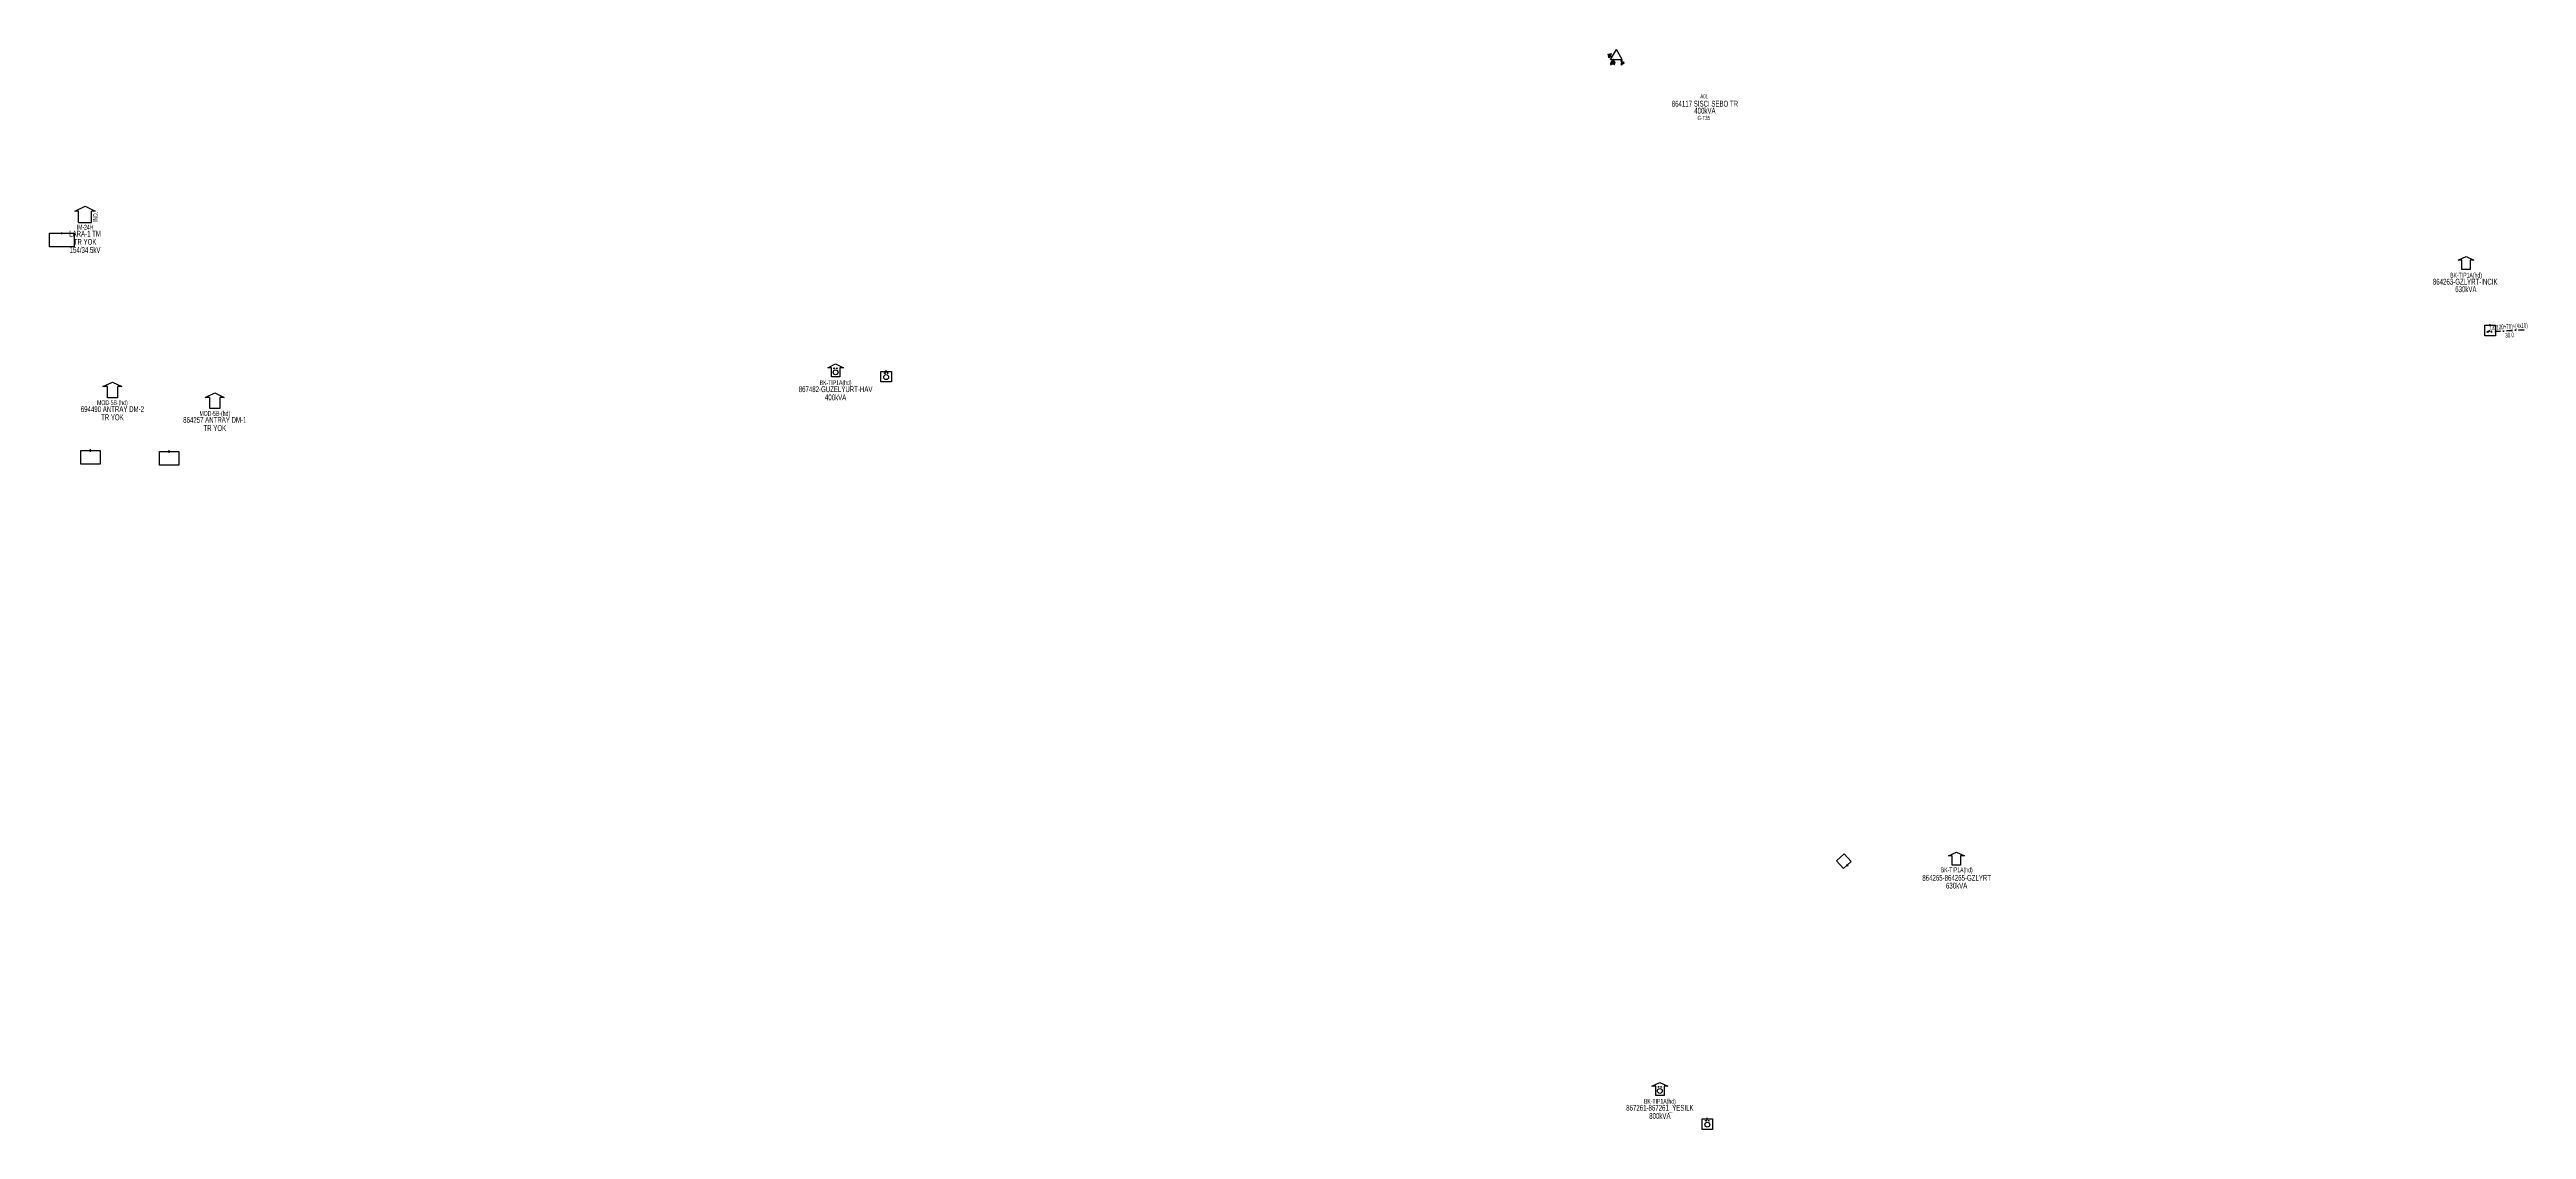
# Model space of a CAD drawing. Header units: millimetres. Extents: x 572025 to 573602, y 4087957 to 4089432.
# Drawn here: x 572025 to 573089, y 4087957 to 4088421 of the extents above; entities that cross this region are included whole.
import ezdxf
from ezdxf.enums import TextEntityAlignment as Align

# ---------------------------------------------------------------- set-up
doc = ezdxf.new("R2010")
doc.units = ezdxf.units.MM
doc.linetypes.add('DASHDOT', pattern=[5, 2.5, -1.25, 0, -1.25])
for name, color, linetype, lineweight in [('HAT_AG_YERALTI_MEVCUT', 126, 'DASHDOT', 50), ('TRAFO_MEVCUT', 5, 'Continuous', 30), ('TRAFO_TADILAT_BYSK', 5, 'Continuous', 30)]:
    doc.layers.add(name, color=color, linetype=linetype, lineweight=lineweight)
doc.styles.get("Standard").update_dxf_attribs({"font": 'Arial'})

# ---------------------------------------------------------------- blocks, each defined once
blk = doc.blocks.new('MEV_BINA_KARE')
at = {"layer": 'TRAFO_MEVCUT', "linetype": 'Continuous'}
for p, q in [((-2.25, -2.25), (-2.25, 2.25)), ((-2.25, 2.25), (2.25, 2.25)), ((0, 1.8), (0, 2.7)), ((2.25, 2.25), (2.25, -2.25)), ((2.25, -2.25), (-2.25, -2.25))]:
    blk.add_line(p, q, dxfattribs=at)
blk = doc.blocks.new('MEV_BETKOSK')
at = {"layer": 'TRAFO_MEVCUT', "linetype": 'Continuous'}
for p, q in [((-3.4, 2), (0, 3.6)), ((-1.8, 2), (-3.4, 2)), ((-1.8, -2), (-1.8, 2)), ((0, 3.6), (3.4, 2)), ((3.4, 2), (1.8, 2)), ((1.8, 2), (1.8, -2)), ((1.8, -2), (-1.8, -2))]:
    blk.add_line(p, q, dxfattribs=at)
blk = doc.blocks.new('MEV_DIREK')
h = blk.add_hatch(color=32)
h.paths.add_polyline_path([(-2.1, 1), (-2.4, 1.1), (-3.3, -0.5), (-3.1, -0.7), (-2.7, 0.1), (-1.9, -0.4), (-1.8, -0.2), (-2.6, 0.2)])
h.paths.add_polyline_path([(-3.5, -0.2), (-3.3, -0.2), (-2.6, 1), (-2.7, 1.1)])
h.paths.add_polyline_path([(-3.5, 0.3), (-3.4, 0.2), (-3.1, 0.8), (-3.2, 0.9)])
h.paths.add_polyline_path([(-3.6, 0.8), (-3.7, 0.7), (-3.5, 0.6), (-3.5, 0.7)])
h.paths.add_polyline_path([(-1.5, -2.3), (-2.3, -2.3), (-2.5, -3.5), (-2.4, -3.5), (-2.2, -2.5), (-1.9, -2.5), (-2.1, -3.5), (-2, -3.5), (-1.8, -2.5), (-1.5, -2.5), (-1.7, -3.5), (-1.6, -3.5), (-1.4, -2.5), (-1.1, -2.5), (-1.3, -3.5), (-1.2, -3.5), (-1, -2.5), (-0.7, -2.5), (-0.9, -3.5), (-0.8, -3.5), (-0.6, -2.3), (-1.3, -2.3), (-1.3, -1.4), (-1.5, -1.4)])
at = {"layer": 'TRAFO_MEVCUT'}
for points in [[(2.4, -1.6), (2.1, -1.9), (2.1, -1.4), (1.9, -1.4), (2, -2.3), (2.2, -2), (2.3, -2.7), (2.1, -2.7), (2.4, -2.9), (2.4, -2.9), (2.6, -2.5), (2.4, -2.6)], [(2.4, -1.6), (2.1, -1.9), (2.1, -1.4), (1.9, -1.4), (2, -2.3), (2.2, -2), (2.3, -2.7), (2.1, -2.7), (2.4, -2.9), (2, -3.2), (2.2, -3.8), (2.3, -3.7), (2.1, -3.3), (2.3, -3.1), (2.4, -3.6), (2.5, -3.6), (2.3, -3.1), (2.5, -2.9), (2.7, -3.4), (2.7, -3.4), (2.6, -2.9), (2.7, -2.8), (2.9, -3.2), (3, -3.2), (2.8, -2.7), (3, -2.6), (3.1, -3.1), (3.2, -3), (3, -2.4), (2.4, -2.9), (2.6, -2.5), (2.4, -2.6)], [(3, -2.6), (3.1, -3.1), (3.2, -3), (3, -2.4), (2.4, -2.9), (2.6, -2.5), (2.4, -2.6), (2.4, -1.6), (2.1, -1.9), (2.1, -1.4), (1.9, -1.4), (2, -2.3), (2.2, -2), (2.3, -2.7), (2.1, -2.7), (2.4, -2.9), (2, -3.2), (2.2, -3.8), (2.3, -3.7), (2.1, -3.3), (2.3, -3.1), (2.4, -3.6), (2.5, -3.6), (2.3, -3.1), (2.5, -2.9), (2.7, -3.4), (2.7, -3.4), (2.6, -2.9), (2.7, -2.8), (2.9, -3.2), (3, -3.2), (2.8, -2.7)]]:
    blk.add_hatch(color=32, dxfattribs=at).paths.add_polyline_path(points)
at = {"layer": 'TRAFO_MEVCUT', "linetype": 'Continuous'}
for p, q in [((-2.5, -1.4), (0, 2.9)), ((2.5, -1.4), (0, 2.9)), ((-2.5, -1.4), (2.5, -1.4))]:
    blk.add_line(p, q, dxfattribs=at)
at = {"layer": 'TRAFO_MEVCUT', "color": 32, "flags": 128}
blk.add_lwpolyline([(1.9, -1.4), (2.1, -1.4), (2.1, -1.9), (2.4, -1.6), (2.4, -2.6), (2.6, -2.5), (2.4, -2.9), (3, -2.4), (3.2, -3), (3.1, -3.1), (3, -2.6), (2.8, -2.7), (3, -3.2), (2.9, -3.2), (2.7, -2.8), (2.6, -2.9), (2.7, -3.4), (2.7, -3.4), (2.5, -2.9), (2.3, -3.1), (2.5, -3.6), (2.4, -3.6), (2.3, -3.1), (2.1, -3.3), (2.3, -3.7), (2.2, -3.8), (2, -3.2), (2.4, -2.9), (2.1, -2.7), (2.3, -2.7), (2.2, -2), (2, -2.3), (1.9, -1.4)], dxfattribs=at)
at = {"layer": 'TRAFO_TADILAT_BYSK', "color": 32, "flags": 128}
for points in [[(-3.5, 0.6), (-3.5, 0.7), (-3.6, 0.8), (-3.7, 0.7), (-3.5, 0.6)], [(-3.3, -0.2), (-2.6, 1), (-2.7, 1.1), (-3.5, -0.2), (-3.3, -0.2)], [(-3.4, 0.2), (-3.1, 0.8), (-3.2, 0.9), (-3.5, 0.3), (-3.4, 0.2)], [(-1.8, -0.2), (-2.6, 0.2), (-2.1, 1), (-2.4, 1.1), (-3.3, -0.5), (-3.1, -0.7), (-2.7, 0.1), (-1.9, -0.4), (-1.8, -0.2)], [(-1.3, -1.4), (-1.5, -1.4), (-1.5, -2.3), (-2.3, -2.3), (-2.5, -3.5), (-2.4, -3.5), (-2.2, -2.5), (-1.9, -2.5), (-2.1, -3.5), (-2, -3.5), (-1.8, -2.5), (-1.5, -2.5), (-1.7, -3.5), (-1.6, -3.5), (-1.4, -2.5), (-1.1, -2.5), (-1.3, -3.5), (-1.2, -3.5), (-1, -2.5), (-0.7, -2.5), (-0.9, -3.5), (-0.8, -3.5), (-0.6, -2.3), (-1.3, -2.3), (-1.3, -1.4)]]:
    blk.add_lwpolyline(points, dxfattribs=at)
blk = doc.blocks.new('MEV_MOD')
at = {"layer": 'TRAFO_MEVCUT', "linetype": 'Continuous'}
for p, q in [((-3.4, 2), (0, 3.6)), ((-1.8, 2), (-3.4, 2)), ((-1.8, -2), (-1.8, 2)), ((0, 3.6), (3.4, 2)), ((3.4, 2), (1.8, 2)), ((1.8, 2), (1.8, -2)), ((1.8, -2), (-1.8, -2))]:
    blk.add_line(p, q, dxfattribs=at)
blk = doc.blocks.new('MEV_INDMERK_KARE')
at = {"layer": 'TRAFO_MEVCUT', "linetype": 'Continuous'}
for p, q in [((-5.268651, -2.925), (-5.268651, 2.925)), ((-5.268651, 2.925), (5.268651, 2.925)), ((0, 2.535), (0, 3.315)), ((5.268651, 2.925), (5.268651, -2.925)), ((5.268651, -2.925), (-5.268651, -2.925))]:
    blk.add_line(p, q, dxfattribs=at)
blk = doc.blocks.new('MEV_INDMERK')
at = {"layer": 'TRAFO_MEVCUT', "linetype": 'Continuous'}
for p, q in [((-4.4, 2.4), (0, 4.6)), ((-2.8, 2.4), (-4.4, 2.4)), ((-2.8, -2.4), (-2.8, 2.4)), ((0, 4.6), (4.4, 2.4)), ((4.4, 2.4), (2.8, 2.4)), ((2.8, -2.4), (2.8, 2.4)), ((-2.8, -2.4), (2.8, -2.4))]:
    blk.add_line(p, q, dxfattribs=at)
at = {"layer": 'TRAFO_MEVCUT', "linetype": 'Continuous', "width": 0.6}
blk.add_text('İND.', height=2, rotation=90, dxfattribs=at).set_placement((5.417363, -0.010583), align=Align.CENTER)
blk = doc.blocks.new('MEV_OZELBINA_KARE')
at = {"layer": 'TRAFO_MEVCUT', "linetype": 'Continuous'}
for p, q in [((-2.25, 2.25), (2.25, 2.25)), ((-2.25, -2.25), (-2.25, 2.25)), ((0, 1.8), (0, 2.7)), ((2.25, 2.25), (2.25, -2.25)), ((2.25, -2.25), (-2.25, -2.25))]:
    blk.add_line(p, q, dxfattribs=at)
for centre, radius in [((0, -0.215091), 1.049264), ((-0.592312, 1.488957), 0.15614), ((0.592312, 1.488957), 0.15614)]:
    blk.add_circle(centre, radius, dxfattribs=at)
blk = doc.blocks.new('MEV_BETKOSK_OZEL')
at = {"layer": 'TRAFO_MEVCUT', "linetype": 'Continuous'}
for p, q in [((-3.4, 2), (0, 3.6)), ((-1.8, 2), (-3.4, 2)), ((-1.8, -2), (-1.8, 2)), ((0, 3.6), (3.4, 2)), ((3.4, 2), (1.8, 2)), ((1.8, 2), (1.8, -2)), ((1.8, -2), (-1.8, -2))]:
    blk.add_line(p, q, dxfattribs=at)
for centre, radius in [((0, 0), 1.049264), ((-0.592312, 1.704048), 0.15614), ((0.592312, 1.704048), 0.15614)]:
    blk.add_circle(centre, radius, dxfattribs=at)

msp = doc.modelspace()

# ---------------------------------------------------------------- linework, layer by layer
at = {"layer": 'HAT_AG_YERALTI_MEVCUT', "flags": 128}
msp.add_lwpolyline([(573073.87, 4088300.145), (573072.404, 4088299.458), (573074.716, 4088299.548), (573089.487, 4088300.494)], dxfattribs=at)

# ---------------------------------------------------------------- block references
at = {"layer": 'TRAFO_MEVCUT'}
for name, p in [('MEV_DIREK', (572698.391858, 4088417.917641)), ('MEV_INDMERK', (572040.349032, 4088348.946146)), ('MEV_INDMERK_KARE', (572030.349032, 4088338.946146))]:
    msp.add_blockref(name, p, dxfattribs=at)
at = {"layer": 'TRAFO_MEVCUT', "linetype": 'ByBlock'}
for name, p in [('MEV_BETKOSK', (573063.528774, 4088328.326096)), ('MEV_BINA_KARE', (573073.87, 4088300.145)), ('MEV_BETKOSK_OZEL', (572362.874103, 4088282.147146)), ('MEV_OZELBINA_KARE', (572384.628, 4088280.315)), ('MEV_BETKOSK', (572844.528314, 4088072.413414)), ('MEV_BETKOSK_OZEL', (572717.084258, 4087973.444699)), ('MEV_OZELBINA_KARE', (572737.468, 4087959.15))]:
    msp.add_blockref(name, p, dxfattribs=at)
at = {"layer": 'TRAFO_MEVCUT'}
for name, p, xscale, yscale in [('MEV_MOD', (572052.096574, 4088273.586697), 1.199999999999999, 1.199999999999999), ('MEV_MOD', (572096.097024, 4088268.953169), 1.199999999999999, 1.199999999999999), ('MEV_BINA_KARE', (572042.646, 4088245.593), 1.85, 1.3), ('MEV_BINA_KARE', (572076.482071, 4088245.217523), 1.85, 1.3)]:
    msp.add_blockref(name, p, dxfattribs=dict(at, xscale=xscale, yscale=yscale))
at = {"layer": 'TRAFO_MEVCUT', "linetype": 'ByBlock', "rotation": 221.6978870000001}
msp.add_blockref('MEV_BINA_KARE', (572796.15, 4088072.125), dxfattribs=at)

# ---------------------------------------------------------------- texts
at = {"layer": 'HAT_AG_YERALTI_MEVCUT', "lineweight": 30, "width": 0.53}
msp.add_text('(3x120+70)+(4x10)', height=2.05, rotation=3.66447, dxfattribs=at).set_placement((573082.047174, 4088300.869262), align=Align.CENTER)
msp.add_text('30.0', height=2.05, rotation=3.66447, dxfattribs=at).set_placement((573082.155826, 4088299.172738), align=Align.TOP_CENTER)
at = {"layer": 'TRAFO_MEVCUT', "width": 0.6}
for s, height, p in [('864117 SISCI SEBO TR', 2.5, (572736.44863, 4088396.293126)), ('A01', 1.8, (572736.12612, 4088399.800866)), ('400kVA', 2.5, (572736.44863, 4088393.293126)), ('IM-24H', 2.1, (572040.349032, 4088343.446146)), ('LARA-1 TM', 2.5, (572040.349032, 4088340.446146)), ('154/34.5kV', 2.5, (572040.349032, 4088333.446146)), ('TR YOK', 2.5, (572040.349032, 4088336.946146)), ('MOD-5B-(hd)', 2.1, (572052.096574, 4088268.086697)), ('694490 ANTRAY DM-2', 2.5, (572052.096574, 4088265.086697)), ('TR YOK', 2.5, (572052.096574, 4088261.586697)), ('864257 ANTRAY DM-1', 2.5, (572096.097024, 4088260.453169)), ('MOD-5B-(hd)', 2.1, (572096.097024, 4088263.453169)), ('TR YOK', 2.5, (572096.097024, 4088256.953169))]:
    msp.add_text(s, height=height, dxfattribs=at).set_placement(p, align=Align.CENTER)
msp.add_text('G-T35', height=1.8, dxfattribs=at).set_placement((572735.946109, 4088392.330415), align=Align.TOP_CENTER)
at = {"layer": 'TRAFO_MEVCUT', "linetype": 'ByBlock', "width": 0.6}
for s, height, p in [('864263-GZLYRT-INCIK ', 2.5, (573063.528774, 4088319.826096)), ('BK-TIP1A(hd)', 2.1, (573063.528774, 4088322.826096)), ('630kVA', 2.5, (573063.439332, 4088316.586952)), ('867482-GUZELYURT-HAV', 2.5, (572362.874103, 4088273.647146)), ('BK-TIP1A(hd)', 2.1, (572362.874103, 4088276.647146)), ('400kVA', 2.5, (572362.874103, 4088270.147146)), ('BK-TIP1A(hd)', 2.1, (572844.65528, 4088067.358169)), ('864265-864265-GZLYRT', 2.5, (572844.629067, 4088063.717517)), ('630kVA', 2.5, (572844.602023, 4088060.37885)), ('867261-867261_YESILK', 2.5, (572717.084258, 4087964.944699)), ('BK-TIP1A(hd)', 2.1, (572717.084258, 4087967.944699)), ('800kVA', 2.5, (572717.084258, 4087961.444699))]:
    msp.add_text(s, height=height, dxfattribs=at).set_placement(p, align=Align.CENTER)

doc.saveas('drawing.dxf')
